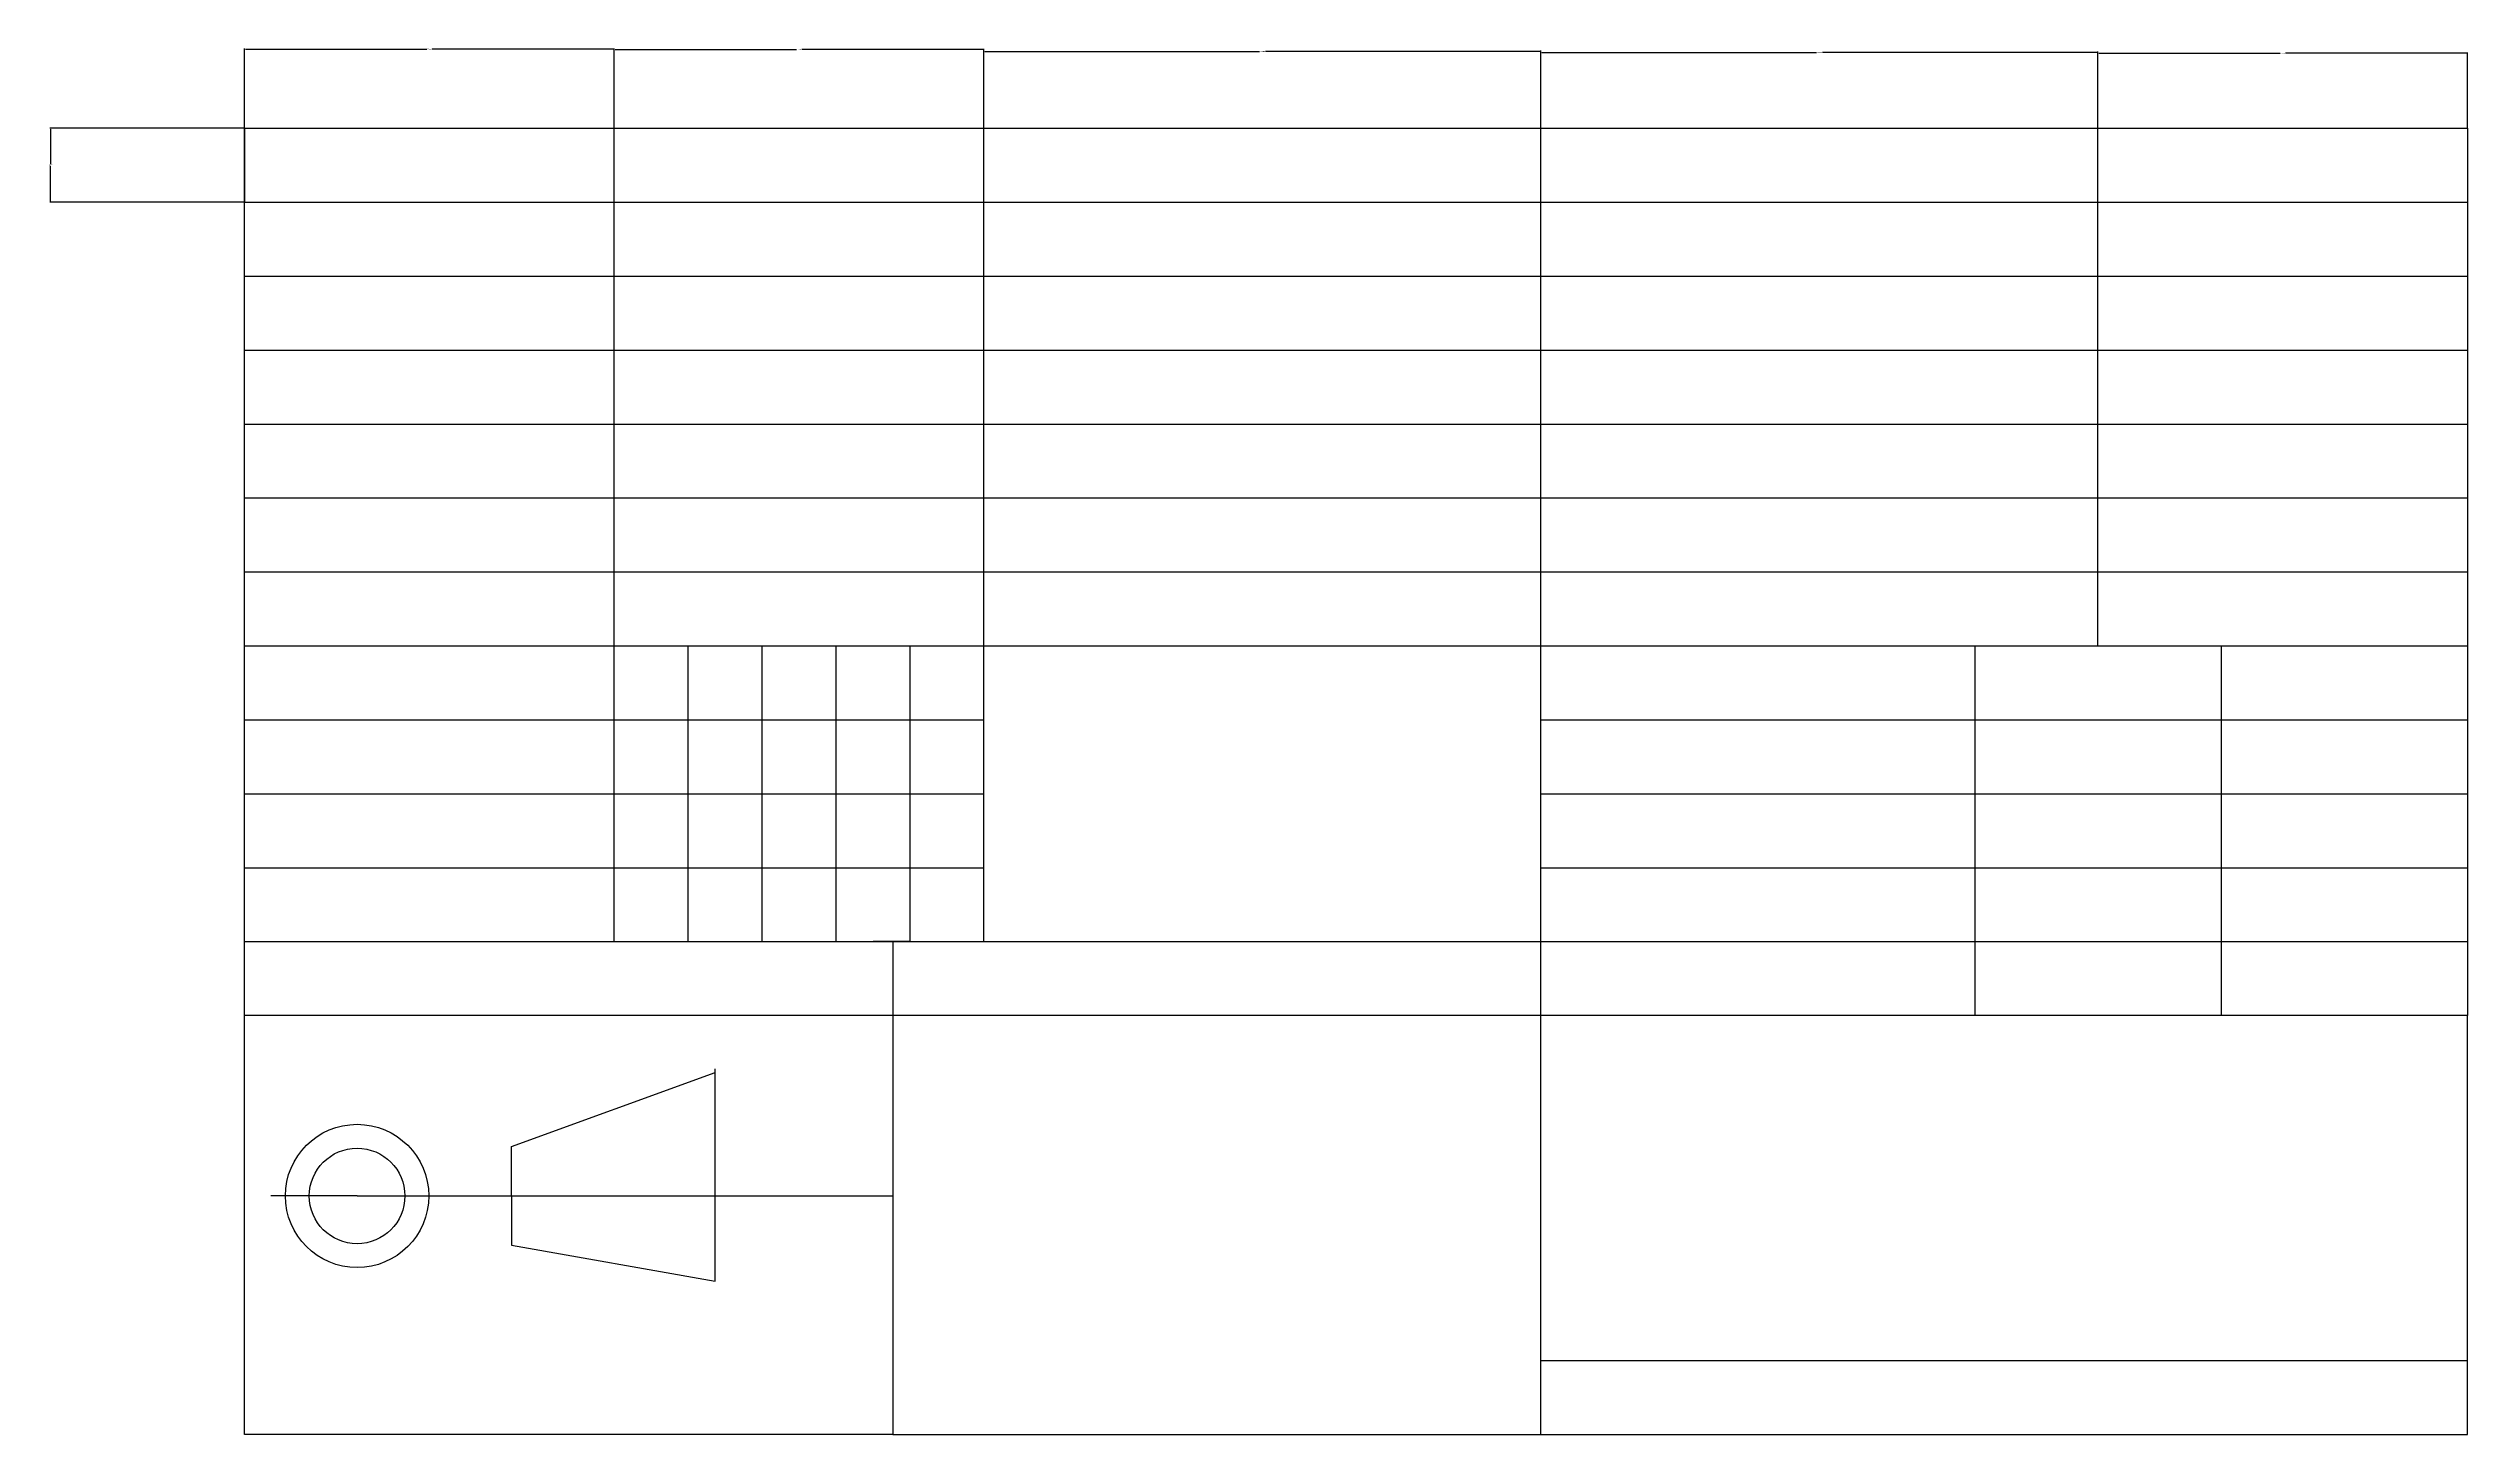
# Model space of a CAD drawing. Header units: inches. Extents: x 3092 to 10744, y -540 to 1961.
# Drawn here: x 3439.7 to 3930.5, y 1398.1 to 1679.3 of the extents above; entities that cross this region are included whole.
import ezdxf

# ---------------------------------------------------------------- set-up
doc = ezdxf.new("R2010")
doc.units = ezdxf.units.IN
doc.header["$MEASUREMENT"] = 0
doc.styles.get("Standard").update_dxf_attribs({"font": 'arial.ttf'})
doc.dimstyles.get("Standard").update_dxf_attribs({"dimtxt": 0.18, "dimasz": 0.18, "dimexe": 0.18, "dimexo": 0.0625, "dimgap": 0.09, "dimtad": 0, "dimtih": 1, "dimtoh": 1, "dimdec": 4, "dimzin": 0, "dimdsep": 46, "dimtxsty": 'Standard', "dimcen": 0.09, "dimadec": 0, "dimazin": 0, "dimtfac": 1, "dimtdec": 4, "dimtofl": 0, "dimtmove": 0, "dimatfit": 3, "dimfxl": 1, "dimtolj": 1, "dimtzin": 0, "dimarcsym": 0})

# ---------------------------------------------------------------- blocks, each defined once
blk = doc.blocks.new('*D8')
at = {"color": 0, "lineweight": -2, "transparency": 16777216}
for p, q in [((3479.48, 1663.15), (3479.48, 1679.29)), ((3479.66, 1679.11), (3516.45, 1679.11)), ((3554.3, 1679.11), (3517.51, 1679.11)), ((3554.48, 1663.15), (3554.48, 1679.29))]:
    blk.add_line(p, q, dxfattribs=at)
at = {"color": 0, "transparency": 16777216}
for points in [[(3479.66, 1679.14), (3479.66, 1679.08), (3479.48, 1679.11)], [(3554.3, 1679.14), (3554.3, 1679.08), (3554.48, 1679.11)]]:
    blk.add_solid(points, dxfattribs=at)
at = {"layer": 'Defpoints', "color": 0, "transparency": 16777216}
for p in [(3554.48, 1679.11), (3479.48, 1663.08), (3554.48, 1663.08)]:
    blk.add_point(p, dxfattribs=at)
at = {"color": 0, "transparency": 16777216, "insert": (3516.98, 1679.11), "char_height": 0.18, "attachment_point": 5}
blk.add_mtext('\\A1;75.0000', dxfattribs=at)
blk = doc.blocks.new('*D9')
at = {"color": 0, "lineweight": -2, "transparency": 16777216}
for p, q in [((3554.48, 1663.15), (3554.48, 1679.21)), ((3554.66, 1679.03), (3591.45, 1679.03)), ((3629.3, 1679.03), (3592.51, 1679.03)), ((3629.48, 1663.15), (3629.48, 1679.21))]:
    blk.add_line(p, q, dxfattribs=at)
at = {"color": 0, "transparency": 16777216}
for points in [[(3554.66, 1679.06), (3554.66, 1679), (3554.48, 1679.03)], [(3629.3, 1679.06), (3629.3, 1679), (3629.48, 1679.03)]]:
    blk.add_solid(points, dxfattribs=at)
at = {"layer": 'Defpoints', "color": 0, "transparency": 16777216}
for p in [(3629.48, 1679.03), (3554.48, 1663.08), (3629.48, 1663.08)]:
    blk.add_point(p, dxfattribs=at)
at = {"color": 0, "transparency": 16777216, "insert": (3591.98, 1679.03), "char_height": 0.18, "attachment_point": 5}
blk.add_mtext('\\A1;75.0000', dxfattribs=at)
blk = doc.blocks.new('*D10')
at = {"color": 0, "lineweight": -2, "transparency": 16777216}
for p, q in [((3629.48, 1663.15), (3629.48, 1678.83)), ((3629.66, 1678.65), (3685.38, 1678.65)), ((3742.3, 1678.65), (3686.57, 1678.65)), ((3742.48, 1663.15), (3742.48, 1678.83))]:
    blk.add_line(p, q, dxfattribs=at)
at = {"color": 0, "transparency": 16777216}
for points in [[(3629.66, 1678.68), (3629.66, 1678.62), (3629.48, 1678.65)], [(3742.3, 1678.68), (3742.3, 1678.62), (3742.48, 1678.65)]]:
    blk.add_solid(points, dxfattribs=at)
at = {"layer": 'Defpoints', "color": 0, "transparency": 16777216}
for p in [(3742.48, 1678.65), (3629.48, 1663.08), (3742.48, 1663.08)]:
    blk.add_point(p, dxfattribs=at)
at = {"color": 0, "transparency": 16777216, "insert": (3685.98, 1678.65), "char_height": 0.18, "attachment_point": 5}
blk.add_mtext('\\A1;113.0000', dxfattribs=at)
blk = doc.blocks.new('*D11')
at = {"color": 0, "lineweight": -2, "transparency": 16777216}
for p, q in [((3742.48, 1663.15), (3742.48, 1678.65)), ((3855.48, 1663.15), (3855.48, 1678.65)), ((3742.66, 1678.47), (3798.38, 1678.47)), ((3855.3, 1678.47), (3799.57, 1678.47))]:
    blk.add_line(p, q, dxfattribs=at)
at = {"color": 0, "transparency": 16777216}
for points in [[(3742.66, 1678.5), (3742.66, 1678.44), (3742.48, 1678.47)], [(3855.3, 1678.5), (3855.3, 1678.44), (3855.48, 1678.47)]]:
    blk.add_solid(points, dxfattribs=at)
at = {"layer": 'Defpoints', "color": 0, "transparency": 16777216}
for p in [(3855.48, 1678.47), (3742.48, 1663.08), (3855.48, 1663.08)]:
    blk.add_point(p, dxfattribs=at)
at = {"color": 0, "transparency": 16777216, "insert": (3798.98, 1678.47), "char_height": 0.18, "attachment_point": 5}
blk.add_mtext('\\A1;113.0000', dxfattribs=at)
blk = doc.blocks.new('*D12')
at = {"color": 0, "lineweight": -2, "transparency": 16777216}
for p, q in [((3855.48, 1663.15), (3855.48, 1678.47)), ((3855.66, 1678.29), (3892.45, 1678.29)), ((3930.3, 1678.29), (3893.51, 1678.29)), ((3930.48, 1663.15), (3930.48, 1678.47))]:
    blk.add_line(p, q, dxfattribs=at)
at = {"color": 0, "transparency": 16777216}
for points in [[(3855.66, 1678.32), (3855.66, 1678.26), (3855.48, 1678.29)], [(3930.3, 1678.32), (3930.3, 1678.26), (3930.48, 1678.29)]]:
    blk.add_solid(points, dxfattribs=at)
at = {"layer": 'Defpoints', "color": 0, "transparency": 16777216}
for p in [(3930.48, 1678.29), (3855.48, 1663.08), (3930.48, 1663.08)]:
    blk.add_point(p, dxfattribs=at)
at = {"color": 0, "transparency": 16777216, "insert": (3892.98, 1678.29), "char_height": 0.18, "attachment_point": 5}
blk.add_mtext('\\A1;75.0000', dxfattribs=at)
blk = doc.blocks.new('*D13')
at = {"color": 0, "lineweight": -2, "transparency": 16777216}
for p, q in [((3479.42, 1663.08), (3439.93, 1663.08)), ((3440.11, 1662.9), (3440.11, 1655.77)), ((3440.11, 1648.26), (3440.11, 1655.4)), ((3479.42, 1648.08), (3439.93, 1648.08))]:
    blk.add_line(p, q, dxfattribs=at)
at = {"color": 0, "transparency": 16777216}
for points in [[(3440.08, 1662.9), (3440.14, 1662.9), (3440.11, 1663.08)], [(3440.08, 1648.26), (3440.14, 1648.26), (3440.11, 1648.08)]]:
    blk.add_solid(points, dxfattribs=at)
at = {"layer": 'Defpoints', "color": 0, "transparency": 16777216}
for p in [(3479.48, 1663.08), (3440.11, 1648.08), (3479.48, 1648.08)]:
    blk.add_point(p, dxfattribs=at)
at = {"color": 0, "transparency": 16777216, "insert": (3440.11, 1655.58), "char_height": 0.18, "attachment_point": 5}
blk.add_mtext('\\A1;15.0000', dxfattribs=at)

msp = doc.modelspace()

# ---------------------------------------------------------------- linework, layer by layer
for p, q in [((3479.47871, 1663.08459), (3554.47871, 1663.08459)), ((3479.47871, 1483.08459), (3479.47871, 1663.08459)), ((3479.47871, 1663.08459), (3479.47871, 1648.08459)), ((3554.47871, 1663.08459), (3629.47871, 1663.08459)), ((3554.47871, 1498.08459), (3554.47871, 1663.08459)), ((3629.47871, 1663.08459), (3742.47871, 1663.08459)), ((3629.47871, 1498.08459), (3629.47871, 1663.08459)), ((3742.47871, 1663.08459), (3855.47871, 1663.08459)), ((3742.47871, 1398.08459), (3742.47871, 1663.08459)), ((3855.47871, 1663.08459), (3930.47871, 1663.08459)), ((3855.47871, 1558.08459), (3855.47871, 1663.08459)), ((3930.47871, 1663.08459), (3930.47871, 1483.08459)), ((3479.47871, 1648.08459), (3930.47871, 1648.08459)), ((3479.47871, 1633.08459), (3930.47871, 1633.08459)), ((3479.47871, 1618.08459), (3930.47871, 1618.08459)), ((3479.47871, 1603.08459), (3930.47871, 1603.08459)), ((3479.47871, 1588.08459), (3930.47871, 1588.08459)), ((3479.47871, 1573.08459), (3930.47871, 1573.08459)), ((3479.47871, 1558.08459), (3930.47871, 1558.08459)), ((3569.47871, 1498.08459), (3569.47871, 1558.08459)), ((3584.47871, 1498.08459), (3584.47871, 1558.08459)), ((3599.47871, 1498.08459), (3599.47871, 1558.08459)), ((3614.47871, 1498.08459), (3614.47871, 1558.08459)), ((3830.47871, 1558.08459), (3830.47871, 1483.08459)), ((3880.47871, 1558.08459), (3880.47871, 1483.08459)), ((3479.47871, 1543.08459), (3629.47871, 1543.08459)), ((3742.47871, 1543.08459), (3930.47871, 1543.08459)), ((3479.47871, 1528.08459), (3554.47871, 1528.08459)), ((3554.47871, 1528.08459), (3629.47871, 1528.08459)), ((3742.47871, 1528.08459), (3930.47871, 1528.08459)), ((3479.47871, 1513.08459), (3629.47871, 1513.08459)), ((3742.47871, 1513.08459), (3930.47871, 1513.08459)), ((3479.47871, 1498.08459), (3742.47871, 1498.08459)), ((3614.47871, 1498.08459), (3606.97871, 1498.08459)), ((3610.97871, 1498.08459), (3610.97871, 1448.08459)), ((3742.47871, 1498.08459), (3930.47871, 1498.08459)), ((3554.47871, 1483.08459), (3479.47871, 1483.08459)), ((3479.47871, 1398.08459), (3479.47871, 1483.08459)), ((3629.47871, 1483.08459), (3554.47871, 1483.08459)), ((3742.47871, 1483.08459), (3629.47871, 1483.08459)), ((3855.47871, 1483.08459), (3742.47871, 1483.08459)), ((3930.47871, 1483.08459), (3855.47871, 1483.08459)), ((3930.47871, 1398.08459), (3930.47871, 1483.08459)), ((3533.61489, 1456.4962), (3574.92191, 1471.53072)), ((3574.92191, 1429.21266), (3574.92191, 1472.25857)), ((3533.61489, 1446.4962), (3533.61489, 1456.4962)), ((3610.97871, 1448.08459), (3610.97871, 1398.08459)), ((3502.29306, 1446.4962), (3484.79677, 1446.4962)), ((3502.29306, 1446.4962), (3610.97871, 1446.4962)), ((3533.61489, 1446.4962), (3533.61489, 1436.4962)), ((3533.61489, 1436.4962), (3574.92191, 1429.21266)), ((3742.47871, 1413.08459), (3930.47871, 1413.08459)), ((3610.97871, 1398.08459), (3479.47871, 1398.08459)), ((3610.97871, 1398.08459), (3742.47871, 1398.08459)), ((3742.47871, 1398.08459), (3855.47871, 1398.08459)), ((3855.47871, 1398.08459), (3930.47871, 1398.08459))]:
    msp.add_line(p, q)
for radius in [14.53577, 9.69051]:
    msp.add_circle((3502.29306, 1446.4962), radius)

# ---------------------------------------------------------------- dimensions: what is measured, and where the dimension line sits
for base, p1, p2, picture, middle in [((3554.47871, 1679.10793), (3479.47871, 1663.08459), (3554.47871, 1663.08459), '*D8', (3516.97871, 1679.10793)), ((3629.47871, 1679.02994), (3554.47871, 1663.08459), (3629.47871, 1663.08459), '*D9', (3591.97871, 1679.02994)), ((3742.47871, 1678.65315), (3629.47871, 1663.08459), (3742.47871, 1663.08459), '*D10', (3685.97871, 1678.65315)), ((3855.47871, 1678.46858), (3742.47871, 1663.08459), (3855.47871, 1663.08459), '*D11', (3798.97871, 1678.46858)), ((3930.47871, 1678.29333), (3855.47871, 1663.08459), (3930.47871, 1663.08459), '*D12', (3892.97871, 1678.29333))]:
    dim = msp.add_linear_dim(base=base, p1=p1, p2=p2, dimstyle='Standard')
    dim.commit()
    dim.dimension.update_dxf_attribs({"geometry": picture, "text_midpoint": middle})
dim = msp.add_linear_dim(base=(3440.10639, 1648.08459), p1=(3479.47871, 1663.08459), p2=(3479.47871, 1648.08459), angle=90, dimstyle='Standard')
dim.commit()
dim.dimension.update_dxf_attribs({"geometry": '*D13', "text_midpoint": (3440.10639, 1655.58459)})

doc.saveas('drawing.dxf')
